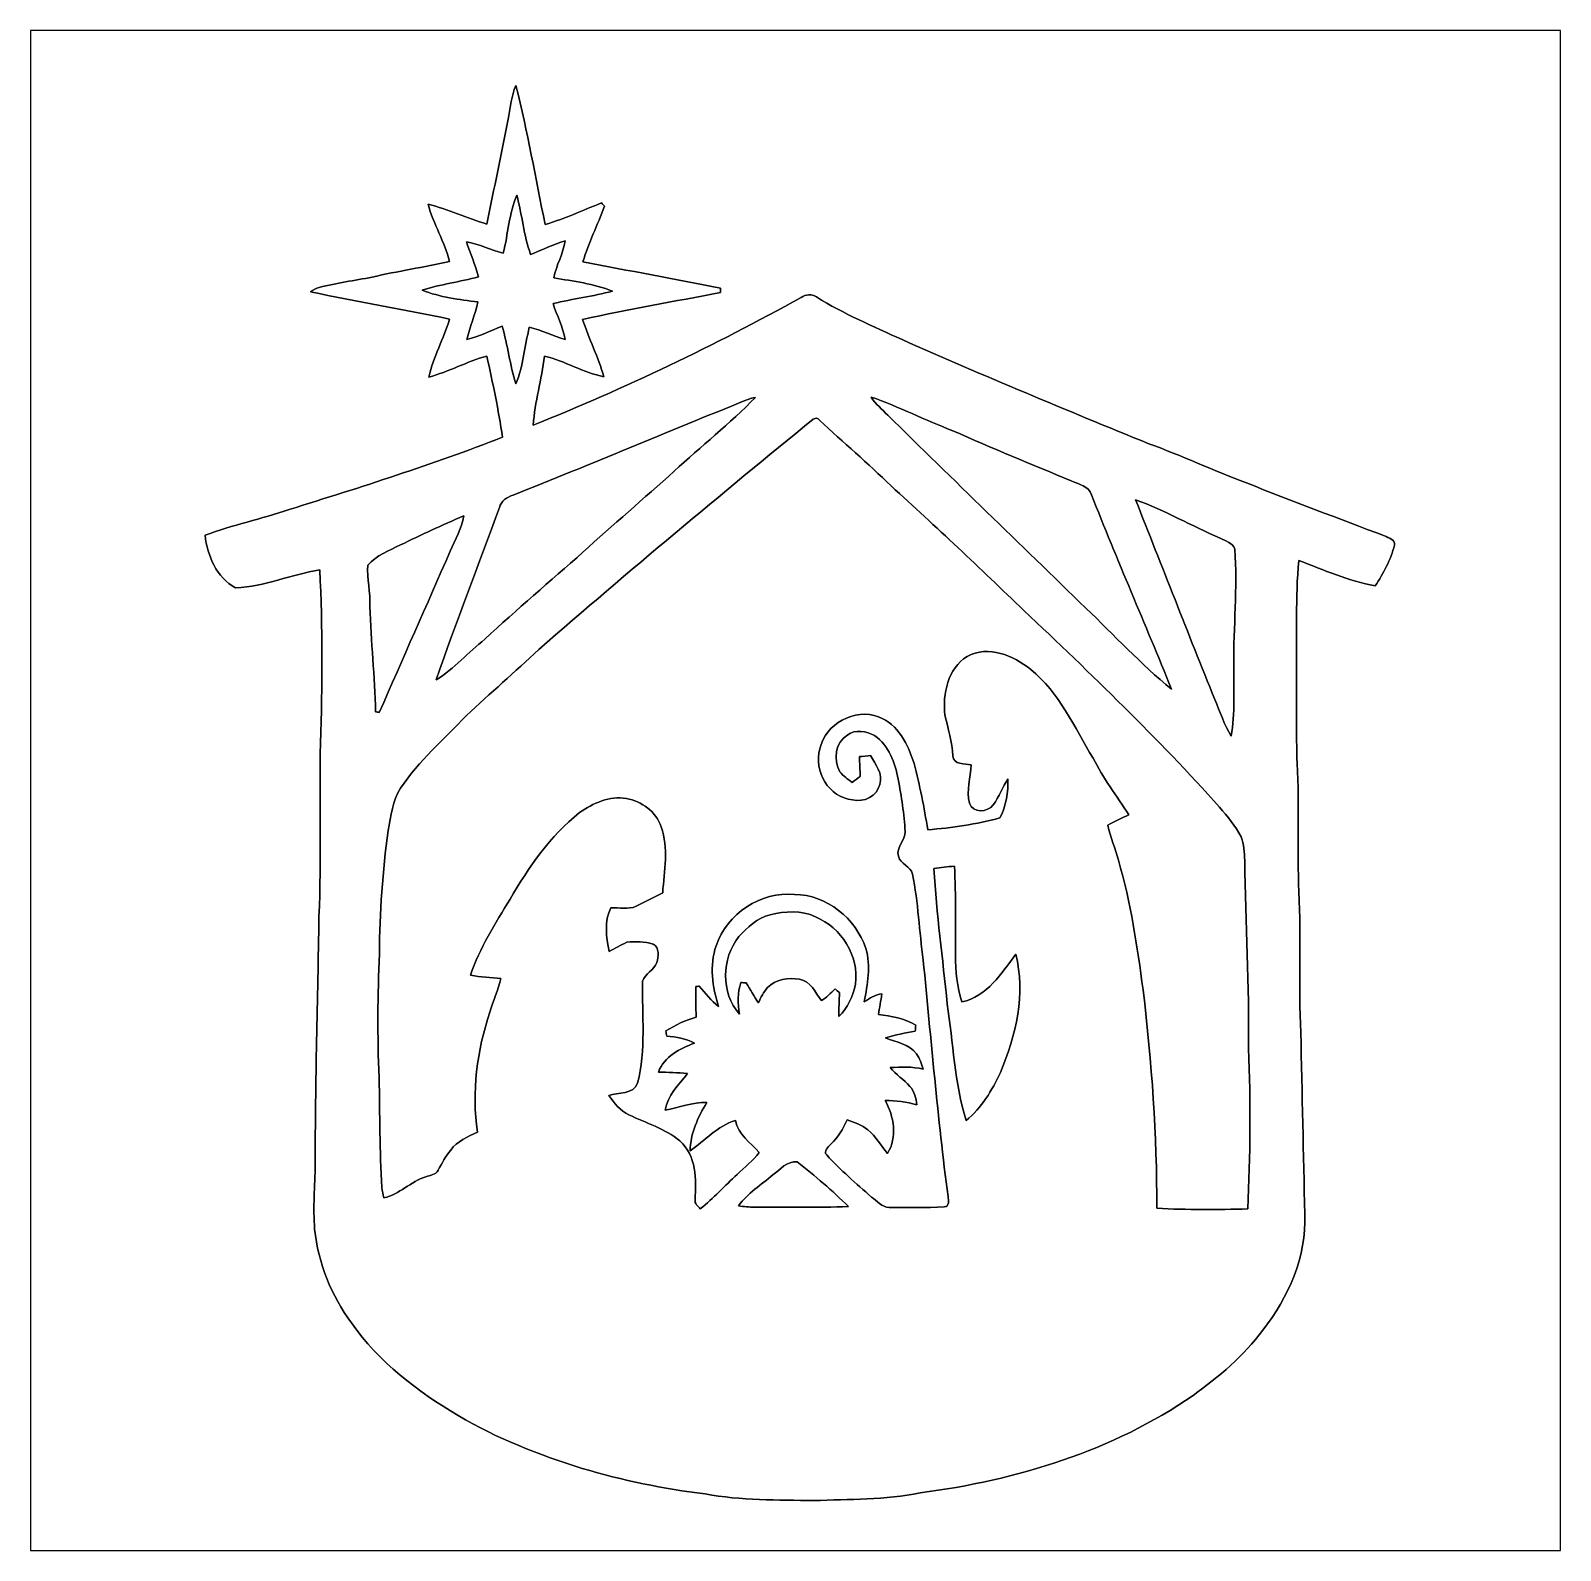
# Model space of a CAD drawing. Header units: centimetres. Extents: x -16.8 to 16.8, y -16.7 to 16.7.
import ezdxf

# ---------------------------------------------------------------- set-up
doc = ezdxf.new("R2010")
doc.units = ezdxf.units.CM
doc.header["$MEASUREMENT"] = 0
doc.layers.add('Layer 1', color=7, linetype='Continuous')

msp = doc.modelspace()

# ---------------------------------------------------------------- linework, layer by layer
at = {"layer": 'Layer 1', "color": 7}
for points, knots in [([(-16.77458, 16.66875), (-16.77458, 16.66875), (16.77458, 16.66875), (16.77458, 16.66875), (16.77458, 16.66875), (16.77458, 16.66875), (16.77458, -16.66875), (16.77458, -16.66875), (16.77458, -16.66875), (16.77458, -16.66875), (-16.77458, -16.66875), (-16.77458, -16.66875), (-16.77458, -16.66875), (-16.77458, -16.66875), (-16.77458, 16.66875), (-16.77458, 16.66875), (-16.77458, 16.66875), (-16.77458, 16.66875), (-16.77458, 16.66875), (-16.77458, 16.66875)], [0, 0, 0, 0, 0.16666667, 0.16666667, 0.16666667, 0.16666667, 0.33333333, 0.33333333, 0.33333333, 0.33333333, 0.5, 0.5, 0.5, 0.5, 0.66666667, 0.66666667, 0.66666667, 0.66666667, 1, 1, 1, 1]), ([(-6.29708, 14.76057), (-6.43361, 13.97811), (-6.62023, 13.20553), (-6.76593, 12.42483), (-6.76593, 12.42483), (-7.20408, 12.54936), (-7.61788, 12.74692), (-8.05815, 12.86298), (-8.05815, 12.86298), (-7.93997, 12.42801), (-7.70008, 12.03889), (-7.58649, 11.60251), (-7.58649, 11.60251), (-8.15093, 11.48009), (-8.72173, 11.38943), (-9.28476, 11.26137), (-9.28476, 11.26137), (-9.67105, 11.18482), (-10.06299, 11.13543), (-10.44399, 11.03489), (-10.44399, 11.03489), (-10.51384, 11.0169), (-10.57557, 10.97844), (-10.63625, 10.9414), (-10.63625, 10.9414), (-9.62484, 10.72233), (-8.60249, 10.55017), (-7.58825, 10.34168), (-7.58825, 10.34168), (-7.7149, 9.90882), (-7.94032, 9.51018), (-8.03945, 9.06886), (-8.03945, 9.06886), (-7.6013, 9.18175), (-7.20478, 9.41317), (-6.76804, 9.52923), (-6.76804, 9.52923), (-6.63822, 8.93833), (-6.51369, 8.34566), (-6.42444, 7.747), (-6.42444, 7.747), (-7.96078, 7.1568), (-9.52853, 6.64951), (-11.10156, 6.16585), (-11.10156, 6.16585), (-11.71046, 5.9563), (-12.34546, 5.82683), (-12.94765, 5.59858), (-12.94765, 5.59858), (-12.89685, 5.14773), (-12.69894, 4.66866), (-12.27843, 4.44817), (-12.27843, 4.44817), (-11.64273, 4.46687), (-11.05253, 4.74486), (-10.43023, 4.83976), (-10.43023, 4.83976), (-10.37555, 3.57434), (-10.3699, 2.30681), (-10.41894, 1.04105), (-10.41894, 1.04105), (-10.44575, -0.2286), (-10.39213, -1.49966), (-10.45104, -2.7686), (-10.45104, -2.7686), (-10.47644, -4.58011), (-10.535, -6.39057), (-10.53324, -8.20244), (-10.53324, -8.20244), (-10.53959, -8.67622), (-10.58404, -9.15106), (-10.54488, -9.62519), (-10.54488, -9.62519), (-10.47115, -10.36743), (-10.17482, -11.07581), (-9.73984, -11.67836), (-9.73984, -11.67836), (-9.13483, -12.53067), (-8.29416, -13.18789), (-7.39599, -13.70859), (-7.39599, -13.70859), (-6.54756, -14.22012), (-5.61552, -14.57149), (-4.67501, -14.87099), (-4.67501, -14.87099), (-3.79413, -15.12958), (-2.89384, -15.32043), (-1.98226, -15.42909), (-1.98226, -15.42909), (-1.19556, -15.57867), (-0.39123, -15.56103), (0.40569, -15.57584), (0.40569, -15.57584), (1.18322, -15.54586), (1.96921, -15.56314), (2.73509, -15.40616), (2.73509, -15.40616), (4.84752, -15.13205), (6.95396, -14.48858), (8.71961, -13.26938), (8.71961, -13.26938), (9.2837, -12.85628), (9.8365, -12.40719), (10.2489, -11.8364), (10.2489, -11.8364), (10.80735, -11.11497), (11.21198, -10.22562), (11.16894, -9.29605), (11.16894, -9.29605), (11.13684, -7.96749), (11.11356, -6.63857), (11.0804, -5.31001), (11.0804, -5.31001), (11.03101, -4.28237), (11.08675, -3.25332), (11.04124, -2.22568), (11.04124, -2.22568), (10.99891, -1.28623), (11.05217, -0.34572), (11.00208, 0.59337), (11.00208, 0.59337), (10.97809, 1.25977), (10.9915, 1.92652), (10.98903, 2.59292), (10.98903, 2.59292), (10.99185, 3.41136), (10.9661, 4.23122), (11.03489, 5.04754), (11.03489, 5.04754), (11.58487, 4.83235), (12.13273, 4.60163), (12.71482, 4.48592), (12.71482, 4.48592), (12.89226, 4.76497), (13.05384, 5.05989), (13.13603, 5.38233), (13.13603, 5.38233), (13.15297, 5.50333), (13.00621, 5.5439), (12.92049, 5.58483), (12.92049, 5.58483), (11.9066, 5.96336), (10.89589, 6.35071), (9.88836, 6.74652), (9.88836, 6.74652), (9.1694, 7.02063), (8.46984, 7.34236), (7.74771, 7.60765), (7.74771, 7.60765), (5.93478, 8.34319), (4.12891, 9.09708), (2.33998, 9.88942), (2.33998, 9.88942), (1.70321, 10.18152), (1.0541, 10.45527), (0.45826, 10.8271), (0.45826, 10.8271), (0.35454, 10.89554), (0.22401, 10.88319), (0.12347, 10.81405), (0.12347, 10.81405), (-1.77588, 9.7603), (-3.7398, 8.82015), (-5.75592, 8.01017), (-5.75592, 8.01017), (-5.70971, 8.52135), (-5.5753, 9.02017), (-5.50086, 9.52747), (-5.50086, 9.52747), (-5.05284, 9.4167), (-4.65102, 9.17152), (-4.19982, 9.07309), (-4.19982, 9.07309), (-4.32717, 9.50348), (-4.53002, 9.90741), (-4.66901, 10.33427), (-4.66901, 10.33427), (-3.66501, 10.55335), (-2.65218, 10.73432), (-1.64183, 10.92024), (-1.64183, 10.92024), (-1.64183, 10.94422), (-1.64253, 10.99185), (-1.64253, 11.01549), (-1.64253, 11.01549), (-2.64866, 11.2141), (-3.65689, 11.40389), (-4.66372, 11.59898), (-4.66372, 11.59898), (-4.53108, 12.0142), (-4.34128, 12.40931), (-4.18853, 12.81747), (-4.18853, 12.81747), (-4.21146, 12.84076), (-4.23474, 12.86404), (-4.25732, 12.88697), (-4.25732, 12.88697), (-4.66584, 12.72681), (-5.06554, 12.54054), (-5.48746, 12.41672), (-5.48746, 12.41672), (-5.70583, 13.4306), (-5.86916, 14.45789), (-6.13375, 15.46084), (-6.13375, 15.46084), (-6.23111, 15.23929), (-6.24875, 14.99517), (-6.29708, 14.76057)], [0, 0, 0, 0, 0.01886792, 0.01886792, 0.01886792, 0.01886792, 0.03773585, 0.03773585, 0.03773585, 0.03773585, 0.05660377, 0.05660377, 0.05660377, 0.05660377, 0.0754717, 0.0754717, 0.0754717, 0.0754717, 0.09433962, 0.09433962, 0.09433962, 0.09433962, 0.11320755, 0.11320755, 0.11320755, 0.11320755, 0.13207547, 0.13207547, 0.13207547, 0.13207547, 0.1509434, 0.1509434, 0.1509434, 0.1509434, 0.16981132, 0.16981132, 0.16981132, 0.16981132, 0.18867925, 0.18867925, 0.18867925, 0.18867925, 0.20754717, 0.20754717, 0.20754717, 0.20754717, 0.22641509, 0.22641509, 0.22641509, 0.22641509, 0.24528302, 0.24528302, 0.24528302, 0.24528302, 0.26415094, 0.26415094, 0.26415094, 0.26415094, 0.28301887, 0.28301887, 0.28301887, 0.28301887, 0.30188679, 0.30188679, 0.30188679, 0.30188679, 0.32075472, 0.32075472, 0.32075472, 0.32075472, 0.33962264, 0.33962264, 0.33962264, 0.33962264, 0.35849057, 0.35849057, 0.35849057, 0.35849057, 0.37735849, 0.37735849, 0.37735849, 0.37735849, 0.39622642, 0.39622642, 0.39622642, 0.39622642, 0.41509434, 0.41509434, 0.41509434, 0.41509434, 0.43396226, 0.43396226, 0.43396226, 0.43396226, 0.45283019, 0.45283019, 0.45283019, 0.45283019, 0.47169811, 0.47169811, 0.47169811, 0.47169811, 0.49056604, 0.49056604, 0.49056604, 0.49056604, 0.50943396, 0.50943396, 0.50943396, 0.50943396, 0.52830189, 0.52830189, 0.52830189, 0.52830189, 0.54716981, 0.54716981, 0.54716981, 0.54716981, 0.56603774, 0.56603774, 0.56603774, 0.56603774, 0.58490566, 0.58490566, 0.58490566, 0.58490566, 0.60377358, 0.60377358, 0.60377358, 0.60377358, 0.62264151, 0.62264151, 0.62264151, 0.62264151, 0.64150943, 0.64150943, 0.64150943, 0.64150943, 0.66037736, 0.66037736, 0.66037736, 0.66037736, 0.67924528, 0.67924528, 0.67924528, 0.67924528, 0.69811321, 0.69811321, 0.69811321, 0.69811321, 0.71698113, 0.71698113, 0.71698113, 0.71698113, 0.73584906, 0.73584906, 0.73584906, 0.73584906, 0.75471698, 0.75471698, 0.75471698, 0.75471698, 0.77358491, 0.77358491, 0.77358491, 0.77358491, 0.79245283, 0.79245283, 0.79245283, 0.79245283, 0.81132075, 0.81132075, 0.81132075, 0.81132075, 0.83018868, 0.83018868, 0.83018868, 0.83018868, 0.8490566, 0.8490566, 0.8490566, 0.8490566, 0.86792453, 0.86792453, 0.86792453, 0.86792453, 0.88679245, 0.88679245, 0.88679245, 0.88679245, 0.90566038, 0.90566038, 0.90566038, 0.90566038, 0.9245283, 0.9245283, 0.9245283, 0.9245283, 0.94339623, 0.94339623, 0.94339623, 0.94339623, 0.96226415, 0.96226415, 0.96226415, 0.96226415, 1, 1, 1, 1]), ([(-6.40821, 11.78525), (-6.30132, 12.20787), (-6.28544, 12.65731), (-6.11117, 13.06089), (-6.11117, 13.06089), (-5.99899, 12.62874), (-5.95595, 12.17895), (-5.8106, 11.75561), (-5.8106, 11.75561), (-5.56048, 11.86533), (-5.30966, 11.97434), (-5.05001, 12.059), (-5.05001, 12.059), (-5.09729, 11.77572), (-5.24263, 11.52278), (-5.30225, 11.24373), (-5.30225, 11.24373), (-4.86904, 11.17353), (-4.42595, 11.11568), (-4.01426, 10.95587), (-4.01426, 10.95587), (-4.44218, 10.83769), (-4.8835, 10.78406), (-5.31495, 10.68176), (-5.31495, 10.68176), (-5.23381, 10.41576), (-5.09588, 10.16706), (-5.05107, 9.89012), (-5.05107, 9.89012), (-5.31283, 9.98185), (-5.56824, 10.09227), (-5.83741, 10.16071), (-5.83741, 10.16071), (-5.94043, 9.74831), (-5.96724, 9.31333), (-6.13234, 8.91822), (-6.13234, 8.91822), (-6.26428, 9.33344), (-6.31119, 9.76912), (-6.43326, 10.18716), (-6.43326, 10.18716), (-6.68937, 10.08451), (-6.93702, 9.95539), (-7.20796, 9.89436), (-7.20796, 9.89436), (-7.14022, 10.1727), (-7.0291, 10.43799), (-6.96454, 10.71704), (-6.96454, 10.71704), (-7.37764, 10.76925), (-7.79674, 10.82146), (-8.18762, 10.9728), (-8.18762, 10.9728), (-7.78334, 11.1058), (-7.35894, 11.15766), (-6.94831, 11.26666), (-6.94831, 11.26666), (-7.0231, 11.52913), (-7.13317, 11.77925), (-7.21713, 12.03854), (-7.21713, 12.03854), (-6.93984, 11.98033), (-6.68196, 11.85721), (-6.40821, 11.78525)], [0, 0, 0, 0, 0.05882353, 0.05882353, 0.05882353, 0.05882353, 0.11764706, 0.11764706, 0.11764706, 0.11764706, 0.17647059, 0.17647059, 0.17647059, 0.17647059, 0.23529412, 0.23529412, 0.23529412, 0.23529412, 0.29411765, 0.29411765, 0.29411765, 0.29411765, 0.35294118, 0.35294118, 0.35294118, 0.35294118, 0.41176471, 0.41176471, 0.41176471, 0.41176471, 0.47058824, 0.47058824, 0.47058824, 0.47058824, 0.52941176, 0.52941176, 0.52941176, 0.52941176, 0.58823529, 0.58823529, 0.58823529, 0.58823529, 0.64705882, 0.64705882, 0.64705882, 0.64705882, 0.70588235, 0.70588235, 0.70588235, 0.70588235, 0.76470588, 0.76470588, 0.76470588, 0.76470588, 0.82352941, 0.82352941, 0.82352941, 0.82352941, 0.88235294, 0.88235294, 0.88235294, 0.88235294, 1, 1, 1, 1]), ([(-1.08691, 8.56262), (-1.01882, 8.58661), (-0.94933, 8.60566), (-0.87912, 8.62401), (-0.87912, 8.62401), (-1.44039, 8.04827), (-2.07045, 7.54521), (-2.66347, 7.00299), (-2.66347, 7.00299), (-3.31999, 6.39974), (-4.00897, 5.83318), (-4.66161, 5.22534), (-4.66161, 5.22534), (-5.38021, 4.59211), (-6.11046, 3.97122), (-6.81249, 3.31929), (-6.81249, 3.31929), (-7.17338, 3.02824), (-7.48594, 2.6737), (-7.88141, 2.42676), (-7.88141, 2.42676), (-7.44291, 3.69535), (-6.95254, 4.94594), (-6.49182, 6.20677), (-6.49182, 6.20677), (-6.45478, 6.35176), (-6.32742, 6.43396), (-6.19372, 6.47876), (-6.19372, 6.47876), (-4.48557, 7.15962), (-2.78977, 7.87012), (-1.08691, 8.56262)], [0, 0, 0, 0, 0.11111111, 0.11111111, 0.11111111, 0.11111111, 0.22222222, 0.22222222, 0.22222222, 0.22222222, 0.33333333, 0.33333333, 0.33333333, 0.33333333, 0.44444444, 0.44444444, 0.44444444, 0.44444444, 0.55555556, 0.55555556, 0.55555556, 0.55555556, 0.66666667, 0.66666667, 0.66666667, 0.66666667, 0.77777778, 0.77777778, 0.77777778, 0.77777778, 1, 1, 1, 1]), ([(1.66017, 8.62824), (2.27048, 8.41657), (2.84656, 8.12236), (3.44911, 7.89199), (3.44911, 7.89199), (4.30812, 7.50711), (5.18125, 7.15539), (6.04837, 6.78991), (6.04837, 6.78991), (6.2103, 6.7183), (6.42761, 6.68126), (6.4897, 6.48864), (6.4897, 6.48864), (7.05273, 5.05883), (7.66939, 3.65019), (8.24442, 2.22532), (8.24442, 2.22532), (7.57555, 2.77072), (6.98817, 3.40607), (6.36552, 4.00191), (6.36552, 4.00191), (4.91561, 5.40949), (3.46463, 6.81567), (2.02459, 8.23348), (2.02459, 8.23348), (1.89689, 8.35942), (1.7586, 8.47654), (1.66017, 8.62824)], [0, 0, 0, 0, 0.125, 0.125, 0.125, 0.125, 0.25, 0.25, 0.25, 0.25, 0.375, 0.375, 0.375, 0.375, 0.5, 0.5, 0.5, 0.5, 0.625, 0.625, 0.625, 0.625, 0.75, 0.75, 0.75, 0.75, 1, 1, 1, 1]), ([(0.38841, 8.14493), (0.44274, 8.18021), (0.49036, 8.17104), (0.53093, 8.11742), (0.53093, 8.11742), (1.04951, 7.63552), (1.59068, 7.17832), (2.09515, 6.68091), (2.09515, 6.68091), (3.08257, 5.78873), (4.04918, 4.87327), (5.00697, 3.94899), (5.00697, 3.94899), (6.48194, 2.55552), (7.94632, 1.14723), (9.29993, -0.36583), (9.29993, -0.36583), (9.4742, -0.56938), (9.64671, -0.77929), (9.77194, -1.01776), (9.77194, -1.01776), (9.83156, -1.18216), (9.84356, -1.36137), (9.85097, -1.53494), (9.85097, -1.53494), (9.8746, -2.91112), (9.95398, -4.28554), (9.93352, -5.66244), (9.93352, -5.66244), (9.98608, -6.83366), (9.97056, -8.007), (9.92046, -9.17857), (9.92046, -9.17857), (9.25477, -9.19656), (8.58802, -9.19903), (7.92268, -9.16481), (7.92268, -9.16481), (7.92903, -7.56391), (7.81297, -5.96441), (7.62317, -4.3755), (7.62317, -4.3755), (7.49194, -3.41947), (7.35506, -2.45921), (7.0806, -1.53141), (7.0806, -1.53141), (7.01287, -1.27176), (6.90562, -1.02411), (6.84671, -0.76165), (6.84671, -0.76165), (6.99805, -0.68051), (7.15292, -0.60678), (7.30744, -0.53164), (7.30744, -0.53164), (7.04885, -0.11712), (6.74299, 0.26811), (6.52815, 0.70944), (6.52815, 0.70944), (6.11046, 1.38218), (5.79296, 2.14771), (5.15832, 2.6543), (5.15832, 2.6543), (4.77802, 2.95945), (4.23157, 3.19511), (3.76308, 2.93934), (3.76308, 2.93934), (3.34327, 2.67229), (3.22016, 2.11737), (3.27731, 1.65241), (3.27731, 1.65241), (3.34504, 1.35608), (3.43888, 1.06574), (3.44876, 0.75812), (3.44876, 0.75812), (3.46393, 0.55668), (3.70981, 0.59902), (3.85586, 0.56374), (3.85586, 0.56374), (3.83716, 0.28681), (3.74438, -0.00318), (3.81494, -0.27764), (3.81494, -0.27764), (3.88832, -0.50447), (4.20793, -0.48119), (4.33634, -0.31574), (4.33634, -0.31574), (4.46934, -0.1397), (4.53849, 0.07444), (4.65984, 0.25753), (4.65984, 0.25753), (4.66796, -0.03422), (4.61645, -0.34149), (4.48451, -0.60219), (4.48451, -0.60219), (3.96663, -0.73872), (3.43359, -0.81986), (2.89983, -0.86219), (2.89983, -0.86219), (2.82081, -0.37324), (2.72803, 0.11465), (2.59927, 0.59302), (2.59927, 0.59302), (2.47297, 1.00365), (2.25284, 1.45662), (1.8221, 1.61466), (1.8221, 1.61466), (1.29893, 1.81539), (0.64982, 1.45733), (0.53269, 0.91123), (0.53269, 0.91123), (0.39229, 0.42827), (0.73096, -0.16051), (1.25342, -0.20144), (1.25342, -0.20144), (1.49507, -0.27376), (1.79634, -0.12171), (1.84609, 0.13441), (1.84609, 0.13441), (1.93005, 0.36371), (1.74519, 0.57573), (1.64783, 0.76482), (1.64783, 0.76482), (1.58679, 0.75953), (1.46509, 0.74965), (1.40406, 0.74471), (1.40406, 0.74471), (1.40758, 0.59902), (1.41358, 0.45297), (1.42134, 0.30656), (1.42134, 0.30656), (1.36066, 0.26388), (1.30034, 0.22084), (1.24072, 0.17745), (1.24072, 0.17745), (1.14794, 0.24941), (1.0474, 0.31679), (0.97578, 0.41063), (0.97578, 0.41063), (0.8315, 0.67204), (0.86642, 1.0601), (1.14476, 1.21744), (1.14476, 1.21744), (1.30634, 1.35608), (1.55681, 1.29152), (1.73461, 1.20509), (1.73461, 1.20509), (2.04823, 0.98672), (2.18017, 0.60678), (2.25319, 0.24836), (2.25319, 0.24836), (2.32198, -0.13194), (2.3816, -0.51576), (2.40594, -0.90205), (2.40594, -0.90205), (2.40665, -1.09432), (2.20169, -1.2446), (2.25743, -1.44321), (2.25743, -1.44321), (2.30046, -1.61784), (2.52801, -1.65876), (2.56857, -1.83197), (2.56857, -1.83197), (2.68711, -2.45604), (2.71674, -3.0928), (2.80106, -3.72181), (2.80106, -3.72181), (2.97392, -5.45077), (3.11573, -7.18326), (3.34574, -8.90623), (3.34574, -8.90623), (3.35456, -8.98701), (3.38173, -9.12566), (3.2639, -9.13553), (3.2639, -9.13553), (2.86103, -9.15035), (2.45639, -9.15141), (2.05352, -9.14541), (2.05352, -9.14541), (1.89371, -9.14259), (1.78576, -9.00148), (1.66617, -8.91752), (1.66617, -8.91752), (1.32821, -8.62118), (0.98743, -8.32591), (0.68368, -7.9943), (0.68368, -7.9943), (0.59902, -7.91492), (0.72566, -7.81826), (0.77329, -7.75935), (0.77329, -7.75935), (0.93274, -7.61048), (1.04387, -7.42174), (1.13065, -7.22383), (1.13065, -7.22383), (1.29046, -7.27745), (1.45168, -7.34095), (1.58785, -7.44326), (1.58785, -7.44326), (1.76213, -7.58825), (1.8736, -7.79004), (2.02071, -7.96008), (2.02071, -7.96008), (2.23555, -7.60483), (2.16217, -7.14798), (1.96603, -6.80156), (1.96603, -6.80156), (2.20098, -6.8012), (2.43593, -6.8266), (2.66065, -6.89751), (2.66065, -6.89751), (2.64901, -6.75076), (2.60738, -6.60083), (2.50684, -6.48935), (2.50684, -6.48935), (2.37455, -6.34083), (2.2038, -6.23217), (2.07574, -6.07942), (2.07574, -6.07942), (2.31669, -6.05861), (2.56152, -6.05437), (2.79788, -6.11329), (2.79788, -6.11329), (2.75943, -5.99757), (2.7305, -5.87481), (2.65042, -5.77921), (2.65042, -5.77921), (2.49802, -5.55237), (2.20521, -5.52521), (1.97485, -5.42537), (1.97485, -5.42537), (2.18581, -5.35234), (2.40841, -5.32306), (2.62678, -5.28108), (2.62678, -5.28108), (2.62961, -5.24827), (2.6349, -5.18301), (2.63737, -5.15056), (2.63737, -5.15056), (2.39042, -4.99604), (2.10256, -4.94559), (1.81822, -4.91384), (1.81822, -4.91384), (1.84256, -4.76215), (1.87219, -4.61186), (1.89265, -4.45982), (1.89265, -4.45982), (1.74837, -4.47604), (1.62877, -4.55895), (1.50883, -4.63374), (1.50883, -4.63374), (1.57515, -4.2485), (1.65664, -3.84881), (1.54517, -3.46357), (1.54517, -3.46357), (1.31974, -2.80846), (0.68756, -2.28706), (-0.0187, -2.2793), (-0.0187, -2.2793), (-0.76376, -2.20486), (-1.50248, -2.70581), (-1.74202, -3.40642), (-1.74202, -3.40642), (-1.88489, -3.84316), (-1.83303, -4.30989), (-1.68522, -4.73569), (-1.68522, -4.73569), (-1.8542, -4.61574), (-1.97697, -4.44606), (-2.10926, -4.28978), (-2.10926, -4.28978), (-2.12866, -4.29295), (-2.16782, -4.29966), (-2.18722, -4.30283), (-2.18722, -4.30283), (-2.18758, -4.52614), (-2.19251, -4.74945), (-2.17699, -4.9724), (-2.17699, -4.9724), (-2.41618, -5.03414), (-2.63384, -5.14879), (-2.84445, -5.27438), (-2.84445, -5.27438), (-2.8381, -5.31142), (-2.83139, -5.34882), (-2.82469, -5.38656), (-2.82469, -5.38656), (-2.61444, -5.40032), (-2.40277, -5.44266), (-2.21615, -5.54496), (-2.21615, -5.54496), (-2.54176, -5.65785), (-2.8769, -5.83318), (-3.00743, -6.17573), (-3.00743, -6.17573), (-2.79541, -6.18031), (-2.58304, -6.18843), (-2.37173, -6.20995), (-2.37173, -6.20995), (-2.55764, -6.46324), (-2.80988, -6.68443), (-2.85962, -7.01181), (-2.85962, -7.01181), (-2.55411, -6.96313), (-2.2606, -6.83084), (-1.94663, -6.8453), (-1.94663, -6.8453), (-2.14559, -7.16703), (-2.30046, -7.52193), (-2.31316, -7.90646), (-2.31316, -7.90646), (-1.98226, -7.68421), (-1.71662, -7.35189), (-1.31904, -7.24041), (-1.31904, -7.24041), (-1.25906, -7.55474), (-0.98813, -7.71948), (-0.79657, -7.94209), (-0.79657, -7.94209), (-0.93557, -8.12271), (-1.11689, -8.26417), (-1.27917, -8.42257), (-1.27917, -8.42257), (-1.55222, -8.66987), (-1.79846, -8.94644), (-2.0895, -9.17434), (-2.0895, -9.17434), (-2.13466, -9.11472), (-2.21615, -9.0618), (-2.20239, -8.97678), (-2.20239, -8.97678), (-2.17346, -8.5284), (-2.17099, -8.01053), (-2.53647, -7.68738), (-2.53647, -7.68738), (-2.86173, -7.41292), (-3.27872, -7.29474), (-3.65584, -7.11306), (-3.65584, -7.11306), (-3.84669, -7.02592), (-3.96946, -6.84883), (-4.09646, -6.69008), (-4.09646, -6.69008), (-3.89079, -6.61952), (-3.55318, -6.66962), (-3.46181, -6.42126), (-3.46181, -6.42126), (-3.28119, -5.69031), (-3.36338, -4.92831), (-3.3588, -4.185), (-3.3588, -4.185), (-3.29283, -4.0199), (-3.11009, -3.93594), (-3.03742, -3.77296), (-3.03742, -3.77296), (-3.00955, -3.64913), (-2.97533, -3.43817), (-3.12385, -3.37079), (-3.12385, -3.37079), (-3.3087, -3.31505), (-3.50943, -3.30306), (-3.69993, -3.33022), (-3.69993, -3.33022), (-3.83328, -3.38773), (-3.95605, -3.46569), (-4.08552, -3.5306), (-4.08552, -3.5306), (-4.1469, -3.21557), (-4.20229, -2.86738), (-4.04707, -2.57246), (-4.04707, -2.57246), (-3.86539, -2.56716), (-3.66924, -2.61902), (-3.49709, -2.53859), (-3.49709, -2.53859), (-3.29988, -2.4451), (-3.10903, -2.33821), (-2.91253, -2.24261), (-2.91253, -2.24261), (-2.88184, -1.76354), (-2.77107, -1.264), (-2.94887, -0.79939), (-2.94887, -0.79939), (-3.05259, -0.46602), (-3.3722, -0.23354), (-3.70911, -0.17709), (-3.70911, -0.17709), (-4.08023, -0.10266), (-4.43865, -0.28504), (-4.73781, -0.48542), (-4.73781, -0.48542), (-5.38198, -0.99236), (-5.8487, -1.68346), (-6.25969, -2.38301), (-6.25969, -2.38301), (-6.57895, -2.92135), (-6.93208, -3.45052), (-7.12541, -4.05095), (-7.12541, -4.05095), (-6.90598, -4.09293), (-6.68196, -4.10386), (-6.45936, -4.12044), (-6.45936, -4.12044), (-6.52427, -4.37339), (-6.62623, -4.61433), (-6.70525, -4.86304), (-6.70525, -4.86304), (-6.98112, -5.70512), (-7.10953, -6.61388), (-6.97265, -7.49441), (-6.97265, -7.49441), (-7.18538, -7.59672), (-7.41821, -7.68914), (-7.56179, -7.88776), (-7.56179, -7.88776), (-7.67256, -8.02217), (-7.75229, -8.17668), (-7.83519, -8.32838), (-7.83519, -8.32838), (-7.88176, -8.43527), (-8.01335, -8.4328), (-8.10895, -8.47372), (-8.10895, -8.47372), (-8.4395, -8.5792), (-8.68574, -8.86037), (-9.02864, -8.93551), (-9.02864, -8.93551), (-9.04628, -8.86107), (-9.06357, -8.78593), (-9.07027, -8.70973), (-9.07027, -8.70973), (-9.12248, -7.90681), (-9.11437, -7.10212), (-9.13024, -6.29814), (-9.13024, -6.29814), (-9.17328, -5.39291), (-9.16093, -4.48627), (-9.12636, -3.58105), (-9.12636, -3.58105), (-9.11296, -2.67758), (-9.06039, -1.77236), (-8.93128, -0.87736), (-8.93128, -0.87736), (-8.86883, -0.56198), (-8.83955, -0.22401), (-8.65893, 0.05186), (-8.65893, 0.05186), (-8.26206, 0.6544), (-7.70925, 1.12324), (-7.21748, 1.64359), (-7.21748, 1.64359), (-6.69537, 2.13325), (-6.1535, 2.60174), (-5.63033, 3.09033), (-5.63033, 3.09033), (-3.6576, 4.81471), (-1.64077, 6.48935), (0.38841, 8.14493)], [0, 0, 0, 0, 0.00869565, 0.00869565, 0.00869565, 0.00869565, 0.0173913, 0.0173913, 0.0173913, 0.0173913, 0.02608696, 0.02608696, 0.02608696, 0.02608696, 0.03478261, 0.03478261, 0.03478261, 0.03478261, 0.04347826, 0.04347826, 0.04347826, 0.04347826, 0.05217391, 0.05217391, 0.05217391, 0.05217391, 0.06086957, 0.06086957, 0.06086957, 0.06086957, 0.06956522, 0.06956522, 0.06956522, 0.06956522, 0.07826087, 0.07826087, 0.07826087, 0.07826087, 0.08695652, 0.08695652, 0.08695652, 0.08695652, 0.09565217, 0.09565217, 0.09565217, 0.09565217, 0.10434783, 0.10434783, 0.10434783, 0.10434783, 0.11304348, 0.11304348, 0.11304348, 0.11304348, 0.12173913, 0.12173913, 0.12173913, 0.12173913, 0.13043478, 0.13043478, 0.13043478, 0.13043478, 0.13913043, 0.13913043, 0.13913043, 0.13913043, 0.14782609, 0.14782609, 0.14782609, 0.14782609, 0.15652174, 0.15652174, 0.15652174, 0.15652174, 0.16521739, 0.16521739, 0.16521739, 0.16521739, 0.17391304, 0.17391304, 0.17391304, 0.17391304, 0.1826087, 0.1826087, 0.1826087, 0.1826087, 0.19130435, 0.19130435, 0.19130435, 0.19130435, 0.2, 0.2, 0.2, 0.2, 0.20869565, 0.20869565, 0.20869565, 0.20869565, 0.2173913, 0.2173913, 0.2173913, 0.2173913, 0.22608696, 0.22608696, 0.22608696, 0.22608696, 0.23478261, 0.23478261, 0.23478261, 0.23478261, 0.24347826, 0.24347826, 0.24347826, 0.24347826, 0.25217391, 0.25217391, 0.25217391, 0.25217391, 0.26086957, 0.26086957, 0.26086957, 0.26086957, 0.26956522, 0.26956522, 0.26956522, 0.26956522, 0.27826087, 0.27826087, 0.27826087, 0.27826087, 0.28695652, 0.28695652, 0.28695652, 0.28695652, 0.29565217, 0.29565217, 0.29565217, 0.29565217, 0.30434783, 0.30434783, 0.30434783, 0.30434783, 0.31304348, 0.31304348, 0.31304348, 0.31304348, 0.32173913, 0.32173913, 0.32173913, 0.32173913, 0.33043478, 0.33043478, 0.33043478, 0.33043478, 0.33913043, 0.33913043, 0.33913043, 0.33913043, 0.34782609, 0.34782609, 0.34782609, 0.34782609, 0.35652174, 0.35652174, 0.35652174, 0.35652174, 0.36521739, 0.36521739, 0.36521739, 0.36521739, 0.37391304, 0.37391304, 0.37391304, 0.37391304, 0.3826087, 0.3826087, 0.3826087, 0.3826087, 0.39130435, 0.39130435, 0.39130435, 0.39130435, 0.4, 0.4, 0.4, 0.4, 0.40869565, 0.40869565, 0.40869565, 0.40869565, 0.4173913, 0.4173913, 0.4173913, 0.4173913, 0.42608696, 0.42608696, 0.42608696, 0.42608696, 0.43478261, 0.43478261, 0.43478261, 0.43478261, 0.44347826, 0.44347826, 0.44347826, 0.44347826, 0.45217391, 0.45217391, 0.45217391, 0.45217391, 0.46086957, 0.46086957, 0.46086957, 0.46086957, 0.46956522, 0.46956522, 0.46956522, 0.46956522, 0.47826087, 0.47826087, 0.47826087, 0.47826087, 0.48695652, 0.48695652, 0.48695652, 0.48695652, 0.49565217, 0.49565217, 0.49565217, 0.49565217, 0.50434783, 0.50434783, 0.50434783, 0.50434783, 0.51304348, 0.51304348, 0.51304348, 0.51304348, 0.52173913, 0.52173913, 0.52173913, 0.52173913, 0.53043478, 0.53043478, 0.53043478, 0.53043478, 0.53913043, 0.53913043, 0.53913043, 0.53913043, 0.54782609, 0.54782609, 0.54782609, 0.54782609, 0.55652174, 0.55652174, 0.55652174, 0.55652174, 0.56521739, 0.56521739, 0.56521739, 0.56521739, 0.57391304, 0.57391304, 0.57391304, 0.57391304, 0.5826087, 0.5826087, 0.5826087, 0.5826087, 0.59130435, 0.59130435, 0.59130435, 0.59130435, 0.6, 0.6, 0.6, 0.6, 0.60869565, 0.60869565, 0.60869565, 0.60869565, 0.6173913, 0.6173913, 0.6173913, 0.6173913, 0.62608696, 0.62608696, 0.62608696, 0.62608696, 0.63478261, 0.63478261, 0.63478261, 0.63478261, 0.64347826, 0.64347826, 0.64347826, 0.64347826, 0.65217391, 0.65217391, 0.65217391, 0.65217391, 0.66086957, 0.66086957, 0.66086957, 0.66086957, 0.66956522, 0.66956522, 0.66956522, 0.66956522, 0.67826087, 0.67826087, 0.67826087, 0.67826087, 0.68695652, 0.68695652, 0.68695652, 0.68695652, 0.69565217, 0.69565217, 0.69565217, 0.69565217, 0.70434783, 0.70434783, 0.70434783, 0.70434783, 0.71304348, 0.71304348, 0.71304348, 0.71304348, 0.72173913, 0.72173913, 0.72173913, 0.72173913, 0.73043478, 0.73043478, 0.73043478, 0.73043478, 0.73913043, 0.73913043, 0.73913043, 0.73913043, 0.74782609, 0.74782609, 0.74782609, 0.74782609, 0.75652174, 0.75652174, 0.75652174, 0.75652174, 0.76521739, 0.76521739, 0.76521739, 0.76521739, 0.77391304, 0.77391304, 0.77391304, 0.77391304, 0.7826087, 0.7826087, 0.7826087, 0.7826087, 0.79130435, 0.79130435, 0.79130435, 0.79130435, 0.8, 0.8, 0.8, 0.8, 0.80869565, 0.80869565, 0.80869565, 0.80869565, 0.8173913, 0.8173913, 0.8173913, 0.8173913, 0.82608696, 0.82608696, 0.82608696, 0.82608696, 0.83478261, 0.83478261, 0.83478261, 0.83478261, 0.84347826, 0.84347826, 0.84347826, 0.84347826, 0.85217391, 0.85217391, 0.85217391, 0.85217391, 0.86086957, 0.86086957, 0.86086957, 0.86086957, 0.86956522, 0.86956522, 0.86956522, 0.86956522, 0.87826087, 0.87826087, 0.87826087, 0.87826087, 0.88695652, 0.88695652, 0.88695652, 0.88695652, 0.89565217, 0.89565217, 0.89565217, 0.89565217, 0.90434783, 0.90434783, 0.90434783, 0.90434783, 0.91304348, 0.91304348, 0.91304348, 0.91304348, 0.92173913, 0.92173913, 0.92173913, 0.92173913, 0.93043478, 0.93043478, 0.93043478, 0.93043478, 0.93913043, 0.93913043, 0.93913043, 0.93913043, 0.94782609, 0.94782609, 0.94782609, 0.94782609, 0.95652174, 0.95652174, 0.95652174, 0.95652174, 0.96521739, 0.96521739, 0.96521739, 0.96521739, 0.97391304, 0.97391304, 0.97391304, 0.97391304, 0.9826087, 0.9826087, 0.9826087, 0.9826087, 1, 1, 1, 1]), ([(7.45702, 6.37787), (8.09837, 6.14715), (8.68856, 5.80143), (9.31474, 5.53579), (9.31474, 5.53579), (9.42622, 5.46947), (9.59097, 5.43595), (9.63119, 5.2959), (9.63119, 5.2959), (9.69892, 4.44288), (9.6012, 3.5881), (9.61284, 2.73403), (9.61284, 2.73403), (9.60755, 2.21968), (9.64283, 1.70004), (9.55746, 1.18992), (9.55746, 1.18992), (9.39765, 1.44039), (9.31404, 1.72791), (9.19621, 1.99813), (9.19621, 1.99813), (8.60531, 3.45369), (8.03804, 4.91843), (7.45702, 6.37787)], [0, 0, 0, 0, 0.14285714, 0.14285714, 0.14285714, 0.14285714, 0.28571429, 0.28571429, 0.28571429, 0.28571429, 0.42857143, 0.42857143, 0.42857143, 0.42857143, 0.57142857, 0.57142857, 0.57142857, 0.57142857, 0.71428571, 0.71428571, 0.71428571, 0.71428571, 1, 1, 1, 1]), ([(-8.66316, 5.38621), (-8.20385, 5.60917), (-7.74136, 5.82612), (-7.2704, 6.02333), (-7.2704, 6.02333), (-7.32543, 5.74851), (-7.46196, 5.50122), (-7.5752, 5.24792), (-7.5752, 5.24792), (-8.08884, 4.06753), (-8.60989, 2.89031), (-9.12707, 1.71133), (-9.12707, 1.71133), (-9.14753, 1.71521), (-9.1888, 1.72332), (-9.20926, 1.72755), (-9.20926, 1.72755), (-9.2269, 2.49943), (-9.31228, 3.26778), (-9.33168, 4.03966), (-9.33168, 4.03966), (-9.32533, 4.34269), (-9.39412, 4.64361), (-9.38248, 4.94594), (-9.38248, 4.94594), (-9.18422, 5.15161), (-8.91752, 5.26697), (-8.66316, 5.38621)], [0, 0, 0, 0, 0.125, 0.125, 0.125, 0.125, 0.25, 0.25, 0.25, 0.25, 0.375, 0.375, 0.375, 0.375, 0.5, 0.5, 0.5, 0.5, 0.625, 0.625, 0.625, 0.625, 0.75, 0.75, 0.75, 0.75, 1, 1, 1, 1]), ([(3.03636, -1.71203), (3.18452, -1.69192), (3.33375, -1.6697), (3.48368, -1.66158), (3.48368, -1.66158), (3.52672, -2.31246), (3.50344, -2.96474), (3.51049, -3.61668), (3.51049, -3.61668), (3.51155, -3.96028), (3.54154, -4.30777), (3.64561, -4.63726), (3.64561, -4.63726), (4.20335, -4.51661), (4.51803, -4.01391), (4.83341, -3.58775), (4.83341, -3.58775), (5.04472, -4.45946), (4.84258, -5.37598), (4.49227, -6.18314), (4.49227, -6.18314), (4.31094, -6.57719), (4.0827, -6.96454), (3.7405, -7.24041), (3.7405, -7.24041), (3.48544, -6.41033), (3.45757, -5.53297), (3.32775, -4.67889), (3.32775, -4.67889), (3.23039, -3.69041), (3.08998, -2.70439), (3.03636, -1.71203)], [0, 0, 0, 0, 0.11111111, 0.11111111, 0.11111111, 0.11111111, 0.22222222, 0.22222222, 0.22222222, 0.22222222, 0.33333333, 0.33333333, 0.33333333, 0.33333333, 0.44444444, 0.44444444, 0.44444444, 0.44444444, 0.55555556, 0.55555556, 0.55555556, 0.55555556, 0.66666667, 0.66666667, 0.66666667, 0.66666667, 0.77777778, 0.77777778, 0.77777778, 0.77777778, 1, 1, 1, 1]), ([(-0.55809, -2.72521), (-0.23142, -2.64795), (0.12912, -2.61973), (0.43991, -2.77142), (0.43991, -2.77142), (1.00824, -3.00743), (1.39453, -3.62726), (1.31586, -4.24639), (1.31586, -4.24639), (1.26012, -4.50815), (1.15006, -4.77097), (0.95144, -4.95723), (0.95144, -4.95723), (0.94827, -4.78261), (0.9585, -4.60728), (0.96414, -4.43371), (0.96414, -4.43371), (0.93239, -4.40655), (0.90099, -4.37938), (0.86995, -4.35292), (0.86995, -4.35292), (0.76976, -4.439), (0.68439, -4.54589), (0.56656, -4.60939), (0.56656, -4.60939), (0.43427, -4.42807), (0.3369, -4.18465), (0.08855, -4.14196), (0.08855, -4.14196), (-0.15275, -4.09893), (-0.4385, -4.13844), (-0.61454, -4.324), (-0.61454, -4.324), (-0.70556, -4.41854), (-0.7553, -4.54237), (-0.81492, -4.65702), (-0.81492, -4.65702), (-0.90558, -4.51238), (-0.99448, -4.36774), (-1.08091, -4.22134), (-1.08091, -4.22134), (-1.11054, -4.21852), (-1.16911, -4.21358), (-1.19874, -4.21076), (-1.19874, -4.21076), (-1.27071, -4.43724), (-1.26683, -4.67254), (-1.22943, -4.90432), (-1.22943, -4.90432), (-1.64465, -4.43442), (-1.62278, -3.68688), (-1.24037, -3.20569), (-1.24037, -3.20569), (-1.05234, -3.00073), (-0.83432, -2.79788), (-0.55809, -2.72521)], [0, 0, 0, 0, 0.06666667, 0.06666667, 0.06666667, 0.06666667, 0.13333333, 0.13333333, 0.13333333, 0.13333333, 0.2, 0.2, 0.2, 0.2, 0.26666667, 0.26666667, 0.26666667, 0.26666667, 0.33333333, 0.33333333, 0.33333333, 0.33333333, 0.4, 0.4, 0.4, 0.4, 0.46666667, 0.46666667, 0.46666667, 0.46666667, 0.53333333, 0.53333333, 0.53333333, 0.53333333, 0.6, 0.6, 0.6, 0.6, 0.66666667, 0.66666667, 0.66666667, 0.66666667, 0.73333333, 0.73333333, 0.73333333, 0.73333333, 0.8, 0.8, 0.8, 0.8, 0.86666667, 0.86666667, 0.86666667, 0.86666667, 1, 1, 1, 1]), ([(-0.49565, -8.42857), (-0.33196, -8.31744), (-0.18768, -8.11883), (0.03457, -8.14846), (0.03457, -8.14846), (0.42651, -8.45397), (0.80998, -8.77499), (1.16099, -9.12812), (1.16099, -9.12812), (0.47308, -9.15211), (-0.21555, -9.13589), (-0.90346, -9.13941), (-0.90346, -9.13941), (-1.01918, -9.14012), (-1.13418, -9.12848), (-1.24848, -9.11225), (-1.24848, -9.11225), (-1.05692, -8.8265), (-0.74613, -8.65576), (-0.49565, -8.42857)], [0, 0, 0, 0, 0.16666667, 0.16666667, 0.16666667, 0.16666667, 0.33333333, 0.33333333, 0.33333333, 0.33333333, 0.5, 0.5, 0.5, 0.5, 0.66666667, 0.66666667, 0.66666667, 0.66666667, 1, 1, 1, 1])]:
    msp.add_open_spline(points, degree=3, knots=knots, dxfattribs=at)
at = {"layer": 'Layer 1', "color": 251}
for points, knots in [([(-6.29708, 14.76057), (-6.24875, 14.99517), (-6.23111, 15.23929), (-6.13375, 15.46084), (-6.13375, 15.46084), (-5.86916, 14.45789), (-5.70583, 13.4306), (-5.48746, 12.41672), (-5.48746, 12.41672), (-5.06554, 12.54054), (-4.66584, 12.72681), (-4.25732, 12.88697), (-4.25732, 12.88697), (-4.23474, 12.86404), (-4.21146, 12.84076), (-4.18853, 12.81747), (-4.18853, 12.81747), (-4.34128, 12.40931), (-4.53108, 12.0142), (-4.66372, 11.59898), (-4.66372, 11.59898), (-3.65689, 11.40389), (-2.64866, 11.2141), (-1.64253, 11.01549), (-1.64253, 11.01549), (-1.64253, 10.99185), (-1.64183, 10.94422), (-1.64183, 10.92024), (-1.64183, 10.92024), (-2.65218, 10.73432), (-3.66501, 10.55335), (-4.66901, 10.33427), (-4.66901, 10.33427), (-4.53002, 9.90741), (-4.32717, 9.50348), (-4.19982, 9.07309), (-4.19982, 9.07309), (-4.65102, 9.17152), (-5.05284, 9.4167), (-5.50086, 9.52747), (-5.50086, 9.52747), (-5.5753, 9.02017), (-5.70971, 8.52135), (-5.75592, 8.01017), (-5.75592, 8.01017), (-3.7398, 8.82015), (-1.77588, 9.7603), (0.12347, 10.81405), (0.12347, 10.81405), (0.22401, 10.88319), (0.35454, 10.89554), (0.45826, 10.8271), (0.45826, 10.8271), (1.0541, 10.45527), (1.70321, 10.18152), (2.33998, 9.88942), (2.33998, 9.88942), (4.12891, 9.09708), (5.93478, 8.34319), (7.74771, 7.60765), (7.74771, 7.60765), (8.46984, 7.34236), (9.1694, 7.02063), (9.88836, 6.74652), (9.88836, 6.74652), (10.89589, 6.35071), (11.9066, 5.96336), (12.92049, 5.58483), (12.92049, 5.58483), (13.00621, 5.5439), (13.15297, 5.50333), (13.13603, 5.38233), (13.13603, 5.38233), (13.05384, 5.05989), (12.89226, 4.76497), (12.71482, 4.48592), (12.71482, 4.48592), (12.13273, 4.60163), (11.58487, 4.83235), (11.03489, 5.04754), (11.03489, 5.04754), (10.9661, 4.23122), (10.99185, 3.41136), (10.98903, 2.59292), (10.98903, 2.59292), (10.9915, 1.92652), (10.97809, 1.25977), (11.00208, 0.59337), (11.00208, 0.59337), (11.05217, -0.34572), (10.99891, -1.28623), (11.04124, -2.22568), (11.04124, -2.22568), (11.08675, -3.25332), (11.03101, -4.28237), (11.0804, -5.31001), (11.0804, -5.31001), (11.11356, -6.63857), (11.13684, -7.96749), (11.16894, -9.29605), (11.16894, -9.29605), (11.21198, -10.22562), (10.80735, -11.11497), (10.2489, -11.8364), (10.2489, -11.8364), (9.8365, -12.40719), (9.2837, -12.85628), (8.71961, -13.26938), (8.71961, -13.26938), (6.95396, -14.48858), (4.84752, -15.13205), (2.73509, -15.40616), (2.73509, -15.40616), (1.96921, -15.56314), (1.18322, -15.54586), (0.40569, -15.57584), (0.40569, -15.57584), (-0.39123, -15.56103), (-1.19556, -15.57867), (-1.98226, -15.42909), (-1.98226, -15.42909), (-2.89384, -15.32043), (-3.79413, -15.12958), (-4.67501, -14.87099), (-4.67501, -14.87099), (-5.61552, -14.57149), (-6.54756, -14.22012), (-7.39599, -13.70859), (-7.39599, -13.70859), (-8.29416, -13.18789), (-9.13483, -12.53067), (-9.73984, -11.67836), (-9.73984, -11.67836), (-10.17482, -11.07581), (-10.47115, -10.36743), (-10.54488, -9.62519), (-10.54488, -9.62519), (-10.58404, -9.15106), (-10.53959, -8.67622), (-10.53324, -8.20244), (-10.53324, -8.20244), (-10.535, -6.39057), (-10.47644, -4.58011), (-10.45104, -2.7686), (-10.45104, -2.7686), (-10.39213, -1.49966), (-10.44575, -0.2286), (-10.41894, 1.04105), (-10.41894, 1.04105), (-10.3699, 2.30681), (-10.37555, 3.57434), (-10.43023, 4.83976), (-10.43023, 4.83976), (-11.05253, 4.74486), (-11.64273, 4.46687), (-12.27843, 4.44817), (-12.27843, 4.44817), (-12.69894, 4.66866), (-12.89685, 5.14773), (-12.94765, 5.59858), (-12.94765, 5.59858), (-12.34546, 5.82683), (-11.71046, 5.9563), (-11.10156, 6.16585), (-11.10156, 6.16585), (-9.52853, 6.64951), (-7.96078, 7.1568), (-6.42444, 7.747), (-6.42444, 7.747), (-6.51369, 8.34566), (-6.63822, 8.93833), (-6.76804, 9.52923), (-6.76804, 9.52923), (-7.20478, 9.41317), (-7.6013, 9.18175), (-8.03945, 9.06886), (-8.03945, 9.06886), (-7.94032, 9.51018), (-7.7149, 9.90882), (-7.58825, 10.34168), (-7.58825, 10.34168), (-8.60249, 10.55017), (-9.62484, 10.72233), (-10.63625, 10.9414), (-10.63625, 10.9414), (-10.57557, 10.97844), (-10.51384, 11.0169), (-10.44399, 11.03489), (-10.44399, 11.03489), (-10.06299, 11.13543), (-9.67105, 11.18482), (-9.28476, 11.26137), (-9.28476, 11.26137), (-8.72173, 11.38943), (-8.15093, 11.48009), (-7.58649, 11.60251), (-7.58649, 11.60251), (-7.70008, 12.03889), (-7.93997, 12.42801), (-8.05815, 12.86298), (-8.05815, 12.86298), (-7.61788, 12.74692), (-7.20408, 12.54936), (-6.76593, 12.42483), (-6.76593, 12.42483), (-6.62023, 13.20553), (-6.43361, 13.97811), (-6.29708, 14.76057), (-6.29708, 14.76057), (-6.29708, 14.76057), (-6.29708, 14.76057), (-6.29708, 14.76057)], [0, 0, 0, 0, 0.01851852, 0.01851852, 0.01851852, 0.01851852, 0.03703704, 0.03703704, 0.03703704, 0.03703704, 0.05555556, 0.05555556, 0.05555556, 0.05555556, 0.07407407, 0.07407407, 0.07407407, 0.07407407, 0.09259259, 0.09259259, 0.09259259, 0.09259259, 0.11111111, 0.11111111, 0.11111111, 0.11111111, 0.12962963, 0.12962963, 0.12962963, 0.12962963, 0.14814815, 0.14814815, 0.14814815, 0.14814815, 0.16666667, 0.16666667, 0.16666667, 0.16666667, 0.18518519, 0.18518519, 0.18518519, 0.18518519, 0.2037037, 0.2037037, 0.2037037, 0.2037037, 0.22222222, 0.22222222, 0.22222222, 0.22222222, 0.24074074, 0.24074074, 0.24074074, 0.24074074, 0.25925926, 0.25925926, 0.25925926, 0.25925926, 0.27777778, 0.27777778, 0.27777778, 0.27777778, 0.2962963, 0.2962963, 0.2962963, 0.2962963, 0.31481481, 0.31481481, 0.31481481, 0.31481481, 0.33333333, 0.33333333, 0.33333333, 0.33333333, 0.35185185, 0.35185185, 0.35185185, 0.35185185, 0.37037037, 0.37037037, 0.37037037, 0.37037037, 0.38888889, 0.38888889, 0.38888889, 0.38888889, 0.40740741, 0.40740741, 0.40740741, 0.40740741, 0.42592593, 0.42592593, 0.42592593, 0.42592593, 0.44444444, 0.44444444, 0.44444444, 0.44444444, 0.46296296, 0.46296296, 0.46296296, 0.46296296, 0.48148148, 0.48148148, 0.48148148, 0.48148148, 0.5, 0.5, 0.5, 0.5, 0.51851852, 0.51851852, 0.51851852, 0.51851852, 0.53703704, 0.53703704, 0.53703704, 0.53703704, 0.55555556, 0.55555556, 0.55555556, 0.55555556, 0.57407407, 0.57407407, 0.57407407, 0.57407407, 0.59259259, 0.59259259, 0.59259259, 0.59259259, 0.61111111, 0.61111111, 0.61111111, 0.61111111, 0.62962963, 0.62962963, 0.62962963, 0.62962963, 0.64814815, 0.64814815, 0.64814815, 0.64814815, 0.66666667, 0.66666667, 0.66666667, 0.66666667, 0.68518519, 0.68518519, 0.68518519, 0.68518519, 0.7037037, 0.7037037, 0.7037037, 0.7037037, 0.72222222, 0.72222222, 0.72222222, 0.72222222, 0.74074074, 0.74074074, 0.74074074, 0.74074074, 0.75925926, 0.75925926, 0.75925926, 0.75925926, 0.77777778, 0.77777778, 0.77777778, 0.77777778, 0.7962963, 0.7962963, 0.7962963, 0.7962963, 0.81481481, 0.81481481, 0.81481481, 0.81481481, 0.83333333, 0.83333333, 0.83333333, 0.83333333, 0.85185185, 0.85185185, 0.85185185, 0.85185185, 0.87037037, 0.87037037, 0.87037037, 0.87037037, 0.88888889, 0.88888889, 0.88888889, 0.88888889, 0.90740741, 0.90740741, 0.90740741, 0.90740741, 0.92592593, 0.92592593, 0.92592593, 0.92592593, 0.94444444, 0.94444444, 0.94444444, 0.94444444, 0.96296296, 0.96296296, 0.96296296, 0.96296296, 1, 1, 1, 1]), ([(-6.40821, 11.78525), (-6.68196, 11.85721), (-6.93984, 11.98033), (-7.21713, 12.03854), (-7.21713, 12.03854), (-7.13317, 11.77925), (-7.0231, 11.52913), (-6.94831, 11.26666), (-6.94831, 11.26666), (-7.35894, 11.15766), (-7.78334, 11.1058), (-8.18762, 10.9728), (-8.18762, 10.9728), (-7.79674, 10.82146), (-7.37764, 10.76925), (-6.96454, 10.71704), (-6.96454, 10.71704), (-7.0291, 10.43799), (-7.14022, 10.1727), (-7.20796, 9.89436), (-7.20796, 9.89436), (-6.93702, 9.95539), (-6.68937, 10.08451), (-6.43326, 10.18716), (-6.43326, 10.18716), (-6.31119, 9.76912), (-6.26428, 9.33344), (-6.13234, 8.91822), (-6.13234, 8.91822), (-5.96724, 9.31333), (-5.94043, 9.74831), (-5.83741, 10.16071), (-5.83741, 10.16071), (-5.56824, 10.09227), (-5.31283, 9.98185), (-5.05107, 9.89012), (-5.05107, 9.89012), (-5.09588, 10.16706), (-5.23381, 10.41576), (-5.31495, 10.68176), (-5.31495, 10.68176), (-4.8835, 10.78406), (-4.44218, 10.83769), (-4.01426, 10.95587), (-4.01426, 10.95587), (-4.42595, 11.11568), (-4.86904, 11.17353), (-5.30225, 11.24373), (-5.30225, 11.24373), (-5.24263, 11.52278), (-5.09729, 11.77572), (-5.05001, 12.059), (-5.05001, 12.059), (-5.30966, 11.97434), (-5.56048, 11.86533), (-5.8106, 11.75561), (-5.8106, 11.75561), (-5.95595, 12.17895), (-5.99899, 12.62874), (-6.11117, 13.06089), (-6.11117, 13.06089), (-6.28544, 12.65731), (-6.30132, 12.20787), (-6.40821, 11.78525), (-6.40821, 11.78525), (-6.40821, 11.78525), (-6.40821, 11.78525), (-6.40821, 11.78525)], [0, 0, 0, 0, 0.05555556, 0.05555556, 0.05555556, 0.05555556, 0.11111111, 0.11111111, 0.11111111, 0.11111111, 0.16666667, 0.16666667, 0.16666667, 0.16666667, 0.22222222, 0.22222222, 0.22222222, 0.22222222, 0.27777778, 0.27777778, 0.27777778, 0.27777778, 0.33333333, 0.33333333, 0.33333333, 0.33333333, 0.38888889, 0.38888889, 0.38888889, 0.38888889, 0.44444444, 0.44444444, 0.44444444, 0.44444444, 0.5, 0.5, 0.5, 0.5, 0.55555556, 0.55555556, 0.55555556, 0.55555556, 0.61111111, 0.61111111, 0.61111111, 0.61111111, 0.66666667, 0.66666667, 0.66666667, 0.66666667, 0.72222222, 0.72222222, 0.72222222, 0.72222222, 0.77777778, 0.77777778, 0.77777778, 0.77777778, 0.83333333, 0.83333333, 0.83333333, 0.83333333, 0.88888889, 0.88888889, 0.88888889, 0.88888889, 1, 1, 1, 1]), ([(-1.08691, 8.56262), (-2.78977, 7.87012), (-4.48557, 7.15962), (-6.19372, 6.47876), (-6.19372, 6.47876), (-6.32742, 6.43396), (-6.45478, 6.35176), (-6.49182, 6.20677), (-6.49182, 6.20677), (-6.95254, 4.94594), (-7.44291, 3.69535), (-7.88141, 2.42676), (-7.88141, 2.42676), (-7.48594, 2.6737), (-7.17338, 3.02824), (-6.81249, 3.31929), (-6.81249, 3.31929), (-6.11046, 3.97122), (-5.38021, 4.59211), (-4.66161, 5.22534), (-4.66161, 5.22534), (-4.00897, 5.83318), (-3.31999, 6.39974), (-2.66347, 7.00299), (-2.66347, 7.00299), (-2.07045, 7.54521), (-1.44039, 8.04827), (-0.87912, 8.62401), (-0.87912, 8.62401), (-0.94933, 8.60566), (-1.01882, 8.58661), (-1.08691, 8.56262), (-1.08691, 8.56262), (-1.08691, 8.56262), (-1.08691, 8.56262), (-1.08691, 8.56262)], [0, 0, 0, 0, 0.1, 0.1, 0.1, 0.1, 0.2, 0.2, 0.2, 0.2, 0.3, 0.3, 0.3, 0.3, 0.4, 0.4, 0.4, 0.4, 0.5, 0.5, 0.5, 0.5, 0.6, 0.6, 0.6, 0.6, 0.7, 0.7, 0.7, 0.7, 0.8, 0.8, 0.8, 0.8, 1, 1, 1, 1]), ([(1.66017, 8.62824), (1.7586, 8.47654), (1.89689, 8.35942), (2.02459, 8.23348), (2.02459, 8.23348), (3.46463, 6.81567), (4.91561, 5.40949), (6.36552, 4.00191), (6.36552, 4.00191), (6.98817, 3.40607), (7.57555, 2.77072), (8.24442, 2.22532), (8.24442, 2.22532), (7.66939, 3.65019), (7.05273, 5.05883), (6.4897, 6.48864), (6.4897, 6.48864), (6.42761, 6.68126), (6.2103, 6.7183), (6.04837, 6.78991), (6.04837, 6.78991), (5.18125, 7.15539), (4.30812, 7.50711), (3.44911, 7.89199), (3.44911, 7.89199), (2.84656, 8.12236), (2.27048, 8.41657), (1.66017, 8.62824), (1.66017, 8.62824), (1.66017, 8.62824), (1.66017, 8.62824), (1.66017, 8.62824)], [0, 0, 0, 0, 0.11111111, 0.11111111, 0.11111111, 0.11111111, 0.22222222, 0.22222222, 0.22222222, 0.22222222, 0.33333333, 0.33333333, 0.33333333, 0.33333333, 0.44444444, 0.44444444, 0.44444444, 0.44444444, 0.55555556, 0.55555556, 0.55555556, 0.55555556, 0.66666667, 0.66666667, 0.66666667, 0.66666667, 0.77777778, 0.77777778, 0.77777778, 0.77777778, 1, 1, 1, 1]), ([(0.38841, 8.14493), (-1.64077, 6.48935), (-3.6576, 4.81471), (-5.63033, 3.09033), (-5.63033, 3.09033), (-6.1535, 2.60174), (-6.69537, 2.13325), (-7.21748, 1.64359), (-7.21748, 1.64359), (-7.70925, 1.12324), (-8.26206, 0.6544), (-8.65893, 0.05186), (-8.65893, 0.05186), (-8.83955, -0.22401), (-8.86883, -0.56198), (-8.93128, -0.87736), (-8.93128, -0.87736), (-9.06039, -1.77236), (-9.11296, -2.67758), (-9.12636, -3.58105), (-9.12636, -3.58105), (-9.16093, -4.48627), (-9.17328, -5.39291), (-9.13024, -6.29814), (-9.13024, -6.29814), (-9.11437, -7.10212), (-9.12248, -7.90681), (-9.07027, -8.70973), (-9.07027, -8.70973), (-9.06357, -8.78593), (-9.04628, -8.86107), (-9.02864, -8.93551), (-9.02864, -8.93551), (-8.68574, -8.86037), (-8.4395, -8.5792), (-8.10895, -8.47372), (-8.10895, -8.47372), (-8.01335, -8.4328), (-7.88176, -8.43527), (-7.83519, -8.32838), (-7.83519, -8.32838), (-7.75229, -8.17668), (-7.67256, -8.02217), (-7.56179, -7.88776), (-7.56179, -7.88776), (-7.41821, -7.68914), (-7.18538, -7.59672), (-6.97265, -7.49441), (-6.97265, -7.49441), (-7.10953, -6.61388), (-6.98112, -5.70512), (-6.70525, -4.86304), (-6.70525, -4.86304), (-6.62623, -4.61433), (-6.52427, -4.37339), (-6.45936, -4.12044), (-6.45936, -4.12044), (-6.68196, -4.10386), (-6.90598, -4.09293), (-7.12541, -4.05095), (-7.12541, -4.05095), (-6.93208, -3.45052), (-6.57895, -2.92135), (-6.25969, -2.38301), (-6.25969, -2.38301), (-5.8487, -1.68346), (-5.38198, -0.99236), (-4.73781, -0.48542), (-4.73781, -0.48542), (-4.43865, -0.28504), (-4.08023, -0.10266), (-3.70911, -0.17709), (-3.70911, -0.17709), (-3.3722, -0.23354), (-3.05259, -0.46602), (-2.94887, -0.79939), (-2.94887, -0.79939), (-2.77107, -1.264), (-2.88184, -1.76354), (-2.91253, -2.24261), (-2.91253, -2.24261), (-3.10903, -2.33821), (-3.29988, -2.4451), (-3.49709, -2.53859), (-3.49709, -2.53859), (-3.66924, -2.61902), (-3.86539, -2.56716), (-4.04707, -2.57246), (-4.04707, -2.57246), (-4.20229, -2.86738), (-4.1469, -3.21557), (-4.08552, -3.5306), (-4.08552, -3.5306), (-3.95605, -3.46569), (-3.83328, -3.38773), (-3.69993, -3.33022), (-3.69993, -3.33022), (-3.50943, -3.30306), (-3.3087, -3.31505), (-3.12385, -3.37079), (-3.12385, -3.37079), (-2.97533, -3.43817), (-3.00955, -3.64913), (-3.03742, -3.77296), (-3.03742, -3.77296), (-3.11009, -3.93594), (-3.29283, -4.0199), (-3.3588, -4.185), (-3.3588, -4.185), (-3.36338, -4.92831), (-3.28119, -5.69031), (-3.46181, -6.42126), (-3.46181, -6.42126), (-3.55318, -6.66962), (-3.89079, -6.61952), (-4.09646, -6.69008), (-4.09646, -6.69008), (-3.96946, -6.84883), (-3.84669, -7.02592), (-3.65584, -7.11306), (-3.65584, -7.11306), (-3.27872, -7.29474), (-2.86173, -7.41292), (-2.53647, -7.68738), (-2.53647, -7.68738), (-2.17099, -8.01053), (-2.17346, -8.5284), (-2.20239, -8.97678), (-2.20239, -8.97678), (-2.21615, -9.0618), (-2.13466, -9.11472), (-2.0895, -9.17434), (-2.0895, -9.17434), (-1.79846, -8.94644), (-1.55222, -8.66987), (-1.27917, -8.42257), (-1.27917, -8.42257), (-1.11689, -8.26417), (-0.93557, -8.12271), (-0.79657, -7.94209), (-0.79657, -7.94209), (-0.98813, -7.71948), (-1.25906, -7.55474), (-1.31904, -7.24041), (-1.31904, -7.24041), (-1.71662, -7.35189), (-1.98226, -7.68421), (-2.31316, -7.90646), (-2.31316, -7.90646), (-2.30046, -7.52193), (-2.14559, -7.16703), (-1.94663, -6.8453), (-1.94663, -6.8453), (-2.2606, -6.83084), (-2.55411, -6.96313), (-2.85962, -7.01181), (-2.85962, -7.01181), (-2.80988, -6.68443), (-2.55764, -6.46324), (-2.37173, -6.20995), (-2.37173, -6.20995), (-2.58304, -6.18843), (-2.79541, -6.18031), (-3.00743, -6.17573), (-3.00743, -6.17573), (-2.8769, -5.83318), (-2.54176, -5.65785), (-2.21615, -5.54496), (-2.21615, -5.54496), (-2.40277, -5.44266), (-2.61444, -5.40032), (-2.82469, -5.38656), (-2.82469, -5.38656), (-2.83139, -5.34882), (-2.8381, -5.31142), (-2.84445, -5.27438), (-2.84445, -5.27438), (-2.63384, -5.14879), (-2.41618, -5.03414), (-2.17699, -4.9724), (-2.17699, -4.9724), (-2.19251, -4.74945), (-2.18758, -4.52614), (-2.18722, -4.30283), (-2.18722, -4.30283), (-2.16782, -4.29966), (-2.12866, -4.29295), (-2.10926, -4.28978), (-2.10926, -4.28978), (-1.97697, -4.44606), (-1.8542, -4.61574), (-1.68522, -4.73569), (-1.68522, -4.73569), (-1.83303, -4.30989), (-1.88489, -3.84316), (-1.74202, -3.40642), (-1.74202, -3.40642), (-1.50248, -2.70581), (-0.76376, -2.20486), (-0.0187, -2.2793), (-0.0187, -2.2793), (0.68756, -2.28706), (1.31974, -2.80846), (1.54517, -3.46357), (1.54517, -3.46357), (1.65664, -3.84881), (1.57515, -4.2485), (1.50883, -4.63374), (1.50883, -4.63374), (1.62877, -4.55895), (1.74837, -4.47604), (1.89265, -4.45982), (1.89265, -4.45982), (1.87219, -4.61186), (1.84256, -4.76215), (1.81822, -4.91384), (1.81822, -4.91384), (2.10256, -4.94559), (2.39042, -4.99604), (2.63737, -5.15056), (2.63737, -5.15056), (2.6349, -5.18301), (2.62961, -5.24827), (2.62678, -5.28108), (2.62678, -5.28108), (2.40841, -5.32306), (2.18581, -5.35234), (1.97485, -5.42537), (1.97485, -5.42537), (2.20521, -5.52521), (2.49802, -5.55237), (2.65042, -5.77921), (2.65042, -5.77921), (2.7305, -5.87481), (2.75943, -5.99757), (2.79788, -6.11329), (2.79788, -6.11329), (2.56152, -6.05437), (2.31669, -6.05861), (2.07574, -6.07942), (2.07574, -6.07942), (2.2038, -6.23217), (2.37455, -6.34083), (2.50684, -6.48935), (2.50684, -6.48935), (2.60738, -6.60083), (2.64901, -6.75076), (2.66065, -6.89751), (2.66065, -6.89751), (2.43593, -6.8266), (2.20098, -6.8012), (1.96603, -6.80156), (1.96603, -6.80156), (2.16217, -7.14798), (2.23555, -7.60483), (2.02071, -7.96008), (2.02071, -7.96008), (1.8736, -7.79004), (1.76213, -7.58825), (1.58785, -7.44326), (1.58785, -7.44326), (1.45168, -7.34095), (1.29046, -7.27745), (1.13065, -7.22383), (1.13065, -7.22383), (1.04387, -7.42174), (0.93274, -7.61048), (0.77329, -7.75935), (0.77329, -7.75935), (0.72566, -7.81826), (0.59902, -7.91492), (0.68368, -7.9943), (0.68368, -7.9943), (0.98743, -8.32591), (1.32821, -8.62118), (1.66617, -8.91752), (1.66617, -8.91752), (1.78576, -9.00148), (1.89371, -9.14259), (2.05352, -9.14541), (2.05352, -9.14541), (2.45639, -9.15141), (2.86103, -9.15035), (3.2639, -9.13553), (3.2639, -9.13553), (3.38173, -9.12566), (3.35456, -8.98701), (3.34574, -8.90623), (3.34574, -8.90623), (3.11573, -7.18326), (2.97392, -5.45077), (2.80106, -3.72181), (2.80106, -3.72181), (2.71674, -3.0928), (2.68711, -2.45604), (2.56857, -1.83197), (2.56857, -1.83197), (2.52801, -1.65876), (2.30046, -1.61784), (2.25743, -1.44321), (2.25743, -1.44321), (2.20169, -1.2446), (2.40665, -1.09432), (2.40594, -0.90205), (2.40594, -0.90205), (2.3816, -0.51576), (2.32198, -0.13194), (2.25319, 0.24836), (2.25319, 0.24836), (2.18017, 0.60678), (2.04823, 0.98672), (1.73461, 1.20509), (1.73461, 1.20509), (1.55681, 1.29152), (1.30634, 1.35608), (1.14476, 1.21744), (1.14476, 1.21744), (0.86642, 1.0601), (0.8315, 0.67204), (0.97578, 0.41063), (0.97578, 0.41063), (1.0474, 0.31679), (1.14794, 0.24941), (1.24072, 0.17745), (1.24072, 0.17745), (1.30034, 0.22084), (1.36066, 0.26388), (1.42134, 0.30656), (1.42134, 0.30656), (1.41358, 0.45297), (1.40758, 0.59902), (1.40406, 0.74471), (1.40406, 0.74471), (1.46509, 0.74965), (1.58679, 0.75953), (1.64783, 0.76482), (1.64783, 0.76482), (1.74519, 0.57573), (1.93005, 0.36371), (1.84609, 0.13441), (1.84609, 0.13441), (1.79634, -0.12171), (1.49507, -0.27376), (1.25342, -0.20144), (1.25342, -0.20144), (0.73096, -0.16051), (0.39229, 0.42827), (0.53269, 0.91123), (0.53269, 0.91123), (0.64982, 1.45733), (1.29893, 1.81539), (1.8221, 1.61466), (1.8221, 1.61466), (2.25284, 1.45662), (2.47297, 1.00365), (2.59927, 0.59302), (2.59927, 0.59302), (2.72803, 0.11465), (2.82081, -0.37324), (2.89983, -0.86219), (2.89983, -0.86219), (3.43359, -0.81986), (3.96663, -0.73872), (4.48451, -0.60219), (4.48451, -0.60219), (4.61645, -0.34149), (4.66796, -0.03422), (4.65984, 0.25753), (4.65984, 0.25753), (4.53849, 0.07444), (4.46934, -0.1397), (4.33634, -0.31574), (4.33634, -0.31574), (4.20793, -0.48119), (3.88832, -0.50447), (3.81494, -0.27764), (3.81494, -0.27764), (3.74438, -0.00318), (3.83716, 0.28681), (3.85586, 0.56374), (3.85586, 0.56374), (3.70981, 0.59902), (3.46393, 0.55668), (3.44876, 0.75812), (3.44876, 0.75812), (3.43888, 1.06574), (3.34504, 1.35608), (3.27731, 1.65241), (3.27731, 1.65241), (3.22016, 2.11737), (3.34327, 2.67229), (3.76308, 2.93934), (3.76308, 2.93934), (4.23157, 3.19511), (4.77802, 2.95945), (5.15832, 2.6543), (5.15832, 2.6543), (5.79296, 2.14771), (6.11046, 1.38218), (6.52815, 0.70944), (6.52815, 0.70944), (6.74299, 0.26811), (7.04885, -0.11712), (7.30744, -0.53164), (7.30744, -0.53164), (7.15292, -0.60678), (6.99805, -0.68051), (6.84671, -0.76165), (6.84671, -0.76165), (6.90562, -1.02411), (7.01287, -1.27176), (7.0806, -1.53141), (7.0806, -1.53141), (7.35506, -2.45921), (7.49194, -3.41947), (7.62317, -4.3755), (7.62317, -4.3755), (7.81297, -5.96441), (7.92903, -7.56391), (7.92268, -9.16481), (7.92268, -9.16481), (8.58802, -9.19903), (9.25477, -9.19656), (9.92046, -9.17857), (9.92046, -9.17857), (9.97056, -8.007), (9.98608, -6.83366), (9.93352, -5.66244), (9.93352, -5.66244), (9.95398, -4.28554), (9.8746, -2.91112), (9.85097, -1.53494), (9.85097, -1.53494), (9.84356, -1.36137), (9.83156, -1.18216), (9.77194, -1.01776), (9.77194, -1.01776), (9.64671, -0.77929), (9.4742, -0.56938), (9.29993, -0.36583), (9.29993, -0.36583), (7.94632, 1.14723), (6.48194, 2.55552), (5.00697, 3.94899), (5.00697, 3.94899), (4.04918, 4.87327), (3.08257, 5.78873), (2.09515, 6.68091), (2.09515, 6.68091), (1.59068, 7.17832), (1.04951, 7.63552), (0.53093, 8.11742), (0.53093, 8.11742), (0.49036, 8.17104), (0.44274, 8.18021), (0.38841, 8.14493), (0.38841, 8.14493), (0.38841, 8.14493), (0.38841, 8.14493), (0.38841, 8.14493)], [0, 0, 0, 0, 0.00862069, 0.00862069, 0.00862069, 0.00862069, 0.01724138, 0.01724138, 0.01724138, 0.01724138, 0.02586207, 0.02586207, 0.02586207, 0.02586207, 0.03448276, 0.03448276, 0.03448276, 0.03448276, 0.04310345, 0.04310345, 0.04310345, 0.04310345, 0.05172414, 0.05172414, 0.05172414, 0.05172414, 0.06034483, 0.06034483, 0.06034483, 0.06034483, 0.06896552, 0.06896552, 0.06896552, 0.06896552, 0.07758621, 0.07758621, 0.07758621, 0.07758621, 0.0862069, 0.0862069, 0.0862069, 0.0862069, 0.09482759, 0.09482759, 0.09482759, 0.09482759, 0.10344828, 0.10344828, 0.10344828, 0.10344828, 0.11206897, 0.11206897, 0.11206897, 0.11206897, 0.12068966, 0.12068966, 0.12068966, 0.12068966, 0.12931034, 0.12931034, 0.12931034, 0.12931034, 0.13793103, 0.13793103, 0.13793103, 0.13793103, 0.14655172, 0.14655172, 0.14655172, 0.14655172, 0.15517241, 0.15517241, 0.15517241, 0.15517241, 0.1637931, 0.1637931, 0.1637931, 0.1637931, 0.17241379, 0.17241379, 0.17241379, 0.17241379, 0.18103448, 0.18103448, 0.18103448, 0.18103448, 0.18965517, 0.18965517, 0.18965517, 0.18965517, 0.19827586, 0.19827586, 0.19827586, 0.19827586, 0.20689655, 0.20689655, 0.20689655, 0.20689655, 0.21551724, 0.21551724, 0.21551724, 0.21551724, 0.22413793, 0.22413793, 0.22413793, 0.22413793, 0.23275862, 0.23275862, 0.23275862, 0.23275862, 0.24137931, 0.24137931, 0.24137931, 0.24137931, 0.25, 0.25, 0.25, 0.25, 0.25862069, 0.25862069, 0.25862069, 0.25862069, 0.26724138, 0.26724138, 0.26724138, 0.26724138, 0.27586207, 0.27586207, 0.27586207, 0.27586207, 0.28448276, 0.28448276, 0.28448276, 0.28448276, 0.29310345, 0.29310345, 0.29310345, 0.29310345, 0.30172414, 0.30172414, 0.30172414, 0.30172414, 0.31034483, 0.31034483, 0.31034483, 0.31034483, 0.31896552, 0.31896552, 0.31896552, 0.31896552, 0.32758621, 0.32758621, 0.32758621, 0.32758621, 0.3362069, 0.3362069, 0.3362069, 0.3362069, 0.34482759, 0.34482759, 0.34482759, 0.34482759, 0.35344828, 0.35344828, 0.35344828, 0.35344828, 0.36206897, 0.36206897, 0.36206897, 0.36206897, 0.37068966, 0.37068966, 0.37068966, 0.37068966, 0.37931034, 0.37931034, 0.37931034, 0.37931034, 0.38793103, 0.38793103, 0.38793103, 0.38793103, 0.39655172, 0.39655172, 0.39655172, 0.39655172, 0.40517241, 0.40517241, 0.40517241, 0.40517241, 0.4137931, 0.4137931, 0.4137931, 0.4137931, 0.42241379, 0.42241379, 0.42241379, 0.42241379, 0.43103448, 0.43103448, 0.43103448, 0.43103448, 0.43965517, 0.43965517, 0.43965517, 0.43965517, 0.44827586, 0.44827586, 0.44827586, 0.44827586, 0.45689655, 0.45689655, 0.45689655, 0.45689655, 0.46551724, 0.46551724, 0.46551724, 0.46551724, 0.47413793, 0.47413793, 0.47413793, 0.47413793, 0.48275862, 0.48275862, 0.48275862, 0.48275862, 0.49137931, 0.49137931, 0.49137931, 0.49137931, 0.5, 0.5, 0.5, 0.5, 0.50862069, 0.50862069, 0.50862069, 0.50862069, 0.51724138, 0.51724138, 0.51724138, 0.51724138, 0.52586207, 0.52586207, 0.52586207, 0.52586207, 0.53448276, 0.53448276, 0.53448276, 0.53448276, 0.54310345, 0.54310345, 0.54310345, 0.54310345, 0.55172414, 0.55172414, 0.55172414, 0.55172414, 0.56034483, 0.56034483, 0.56034483, 0.56034483, 0.56896552, 0.56896552, 0.56896552, 0.56896552, 0.57758621, 0.57758621, 0.57758621, 0.57758621, 0.5862069, 0.5862069, 0.5862069, 0.5862069, 0.59482759, 0.59482759, 0.59482759, 0.59482759, 0.60344828, 0.60344828, 0.60344828, 0.60344828, 0.61206897, 0.61206897, 0.61206897, 0.61206897, 0.62068966, 0.62068966, 0.62068966, 0.62068966, 0.62931034, 0.62931034, 0.62931034, 0.62931034, 0.63793103, 0.63793103, 0.63793103, 0.63793103, 0.64655172, 0.64655172, 0.64655172, 0.64655172, 0.65517241, 0.65517241, 0.65517241, 0.65517241, 0.6637931, 0.6637931, 0.6637931, 0.6637931, 0.67241379, 0.67241379, 0.67241379, 0.67241379, 0.68103448, 0.68103448, 0.68103448, 0.68103448, 0.68965517, 0.68965517, 0.68965517, 0.68965517, 0.69827586, 0.69827586, 0.69827586, 0.69827586, 0.70689655, 0.70689655, 0.70689655, 0.70689655, 0.71551724, 0.71551724, 0.71551724, 0.71551724, 0.72413793, 0.72413793, 0.72413793, 0.72413793, 0.73275862, 0.73275862, 0.73275862, 0.73275862, 0.74137931, 0.74137931, 0.74137931, 0.74137931, 0.75, 0.75, 0.75, 0.75, 0.75862069, 0.75862069, 0.75862069, 0.75862069, 0.76724138, 0.76724138, 0.76724138, 0.76724138, 0.77586207, 0.77586207, 0.77586207, 0.77586207, 0.78448276, 0.78448276, 0.78448276, 0.78448276, 0.79310345, 0.79310345, 0.79310345, 0.79310345, 0.80172414, 0.80172414, 0.80172414, 0.80172414, 0.81034483, 0.81034483, 0.81034483, 0.81034483, 0.81896552, 0.81896552, 0.81896552, 0.81896552, 0.82758621, 0.82758621, 0.82758621, 0.82758621, 0.8362069, 0.8362069, 0.8362069, 0.8362069, 0.84482759, 0.84482759, 0.84482759, 0.84482759, 0.85344828, 0.85344828, 0.85344828, 0.85344828, 0.86206897, 0.86206897, 0.86206897, 0.86206897, 0.87068966, 0.87068966, 0.87068966, 0.87068966, 0.87931034, 0.87931034, 0.87931034, 0.87931034, 0.88793103, 0.88793103, 0.88793103, 0.88793103, 0.89655172, 0.89655172, 0.89655172, 0.89655172, 0.90517241, 0.90517241, 0.90517241, 0.90517241, 0.9137931, 0.9137931, 0.9137931, 0.9137931, 0.92241379, 0.92241379, 0.92241379, 0.92241379, 0.93103448, 0.93103448, 0.93103448, 0.93103448, 0.93965517, 0.93965517, 0.93965517, 0.93965517, 0.94827586, 0.94827586, 0.94827586, 0.94827586, 0.95689655, 0.95689655, 0.95689655, 0.95689655, 0.96551724, 0.96551724, 0.96551724, 0.96551724, 0.97413793, 0.97413793, 0.97413793, 0.97413793, 0.98275862, 0.98275862, 0.98275862, 0.98275862, 1, 1, 1, 1]), ([(7.45702, 6.37787), (8.03804, 4.91843), (8.60531, 3.45369), (9.19621, 1.99813), (9.19621, 1.99813), (9.31404, 1.72791), (9.39765, 1.44039), (9.55746, 1.18992), (9.55746, 1.18992), (9.64283, 1.70004), (9.60755, 2.21968), (9.61284, 2.73403), (9.61284, 2.73403), (9.6012, 3.5881), (9.69892, 4.44288), (9.63119, 5.2959), (9.63119, 5.2959), (9.59097, 5.43595), (9.42622, 5.46947), (9.31474, 5.53579), (9.31474, 5.53579), (8.68856, 5.80143), (8.09837, 6.14715), (7.45702, 6.37787), (7.45702, 6.37787), (7.45702, 6.37787), (7.45702, 6.37787), (7.45702, 6.37787)], [0, 0, 0, 0, 0.125, 0.125, 0.125, 0.125, 0.25, 0.25, 0.25, 0.25, 0.375, 0.375, 0.375, 0.375, 0.5, 0.5, 0.5, 0.5, 0.625, 0.625, 0.625, 0.625, 0.75, 0.75, 0.75, 0.75, 1, 1, 1, 1]), ([(-8.66316, 5.38621), (-8.91752, 5.26697), (-9.18422, 5.15161), (-9.38248, 4.94594), (-9.38248, 4.94594), (-9.39412, 4.64361), (-9.32533, 4.34269), (-9.33168, 4.03966), (-9.33168, 4.03966), (-9.31228, 3.26778), (-9.2269, 2.49943), (-9.20926, 1.72755), (-9.20926, 1.72755), (-9.1888, 1.72332), (-9.14753, 1.71521), (-9.12707, 1.71133), (-9.12707, 1.71133), (-8.60989, 2.89031), (-8.08884, 4.06753), (-7.5752, 5.24792), (-7.5752, 5.24792), (-7.46196, 5.50122), (-7.32543, 5.74851), (-7.2704, 6.02333), (-7.2704, 6.02333), (-7.74136, 5.82612), (-8.20385, 5.60917), (-8.66316, 5.38621), (-8.66316, 5.38621), (-8.66316, 5.38621), (-8.66316, 5.38621), (-8.66316, 5.38621)], [0, 0, 0, 0, 0.11111111, 0.11111111, 0.11111111, 0.11111111, 0.22222222, 0.22222222, 0.22222222, 0.22222222, 0.33333333, 0.33333333, 0.33333333, 0.33333333, 0.44444444, 0.44444444, 0.44444444, 0.44444444, 0.55555556, 0.55555556, 0.55555556, 0.55555556, 0.66666667, 0.66666667, 0.66666667, 0.66666667, 0.77777778, 0.77777778, 0.77777778, 0.77777778, 1, 1, 1, 1]), ([(3.03636, -1.71203), (3.08998, -2.70439), (3.23039, -3.69041), (3.32775, -4.67889), (3.32775, -4.67889), (3.45757, -5.53297), (3.48544, -6.41033), (3.7405, -7.24041), (3.7405, -7.24041), (4.0827, -6.96454), (4.31094, -6.57719), (4.49227, -6.18314), (4.49227, -6.18314), (4.84258, -5.37598), (5.04472, -4.45946), (4.83341, -3.58775), (4.83341, -3.58775), (4.51803, -4.01391), (4.20335, -4.51661), (3.64561, -4.63726), (3.64561, -4.63726), (3.54154, -4.30777), (3.51155, -3.96028), (3.51049, -3.61668), (3.51049, -3.61668), (3.50344, -2.96474), (3.52672, -2.31246), (3.48368, -1.66158), (3.48368, -1.66158), (3.33375, -1.6697), (3.18452, -1.69192), (3.03636, -1.71203), (3.03636, -1.71203), (3.03636, -1.71203), (3.03636, -1.71203), (3.03636, -1.71203)], [0, 0, 0, 0, 0.1, 0.1, 0.1, 0.1, 0.2, 0.2, 0.2, 0.2, 0.3, 0.3, 0.3, 0.3, 0.4, 0.4, 0.4, 0.4, 0.5, 0.5, 0.5, 0.5, 0.6, 0.6, 0.6, 0.6, 0.7, 0.7, 0.7, 0.7, 0.8, 0.8, 0.8, 0.8, 1, 1, 1, 1]), ([(-0.55809, -2.72521), (-0.83432, -2.79788), (-1.05234, -3.00073), (-1.24037, -3.20569), (-1.24037, -3.20569), (-1.62278, -3.68688), (-1.64465, -4.43442), (-1.22943, -4.90432), (-1.22943, -4.90432), (-1.26683, -4.67254), (-1.27071, -4.43724), (-1.19874, -4.21076), (-1.19874, -4.21076), (-1.16911, -4.21358), (-1.11054, -4.21852), (-1.08091, -4.22134), (-1.08091, -4.22134), (-0.99448, -4.36774), (-0.90558, -4.51238), (-0.81492, -4.65702), (-0.81492, -4.65702), (-0.7553, -4.54237), (-0.70556, -4.41854), (-0.61454, -4.324), (-0.61454, -4.324), (-0.4385, -4.13844), (-0.15275, -4.09893), (0.08855, -4.14196), (0.08855, -4.14196), (0.3369, -4.18465), (0.43427, -4.42807), (0.56656, -4.60939), (0.56656, -4.60939), (0.68439, -4.54589), (0.76976, -4.439), (0.86995, -4.35292), (0.86995, -4.35292), (0.90099, -4.37938), (0.93239, -4.40655), (0.96414, -4.43371), (0.96414, -4.43371), (0.9585, -4.60728), (0.94827, -4.78261), (0.95144, -4.95723), (0.95144, -4.95723), (1.15006, -4.77097), (1.26012, -4.50815), (1.31586, -4.24639), (1.31586, -4.24639), (1.39453, -3.62726), (1.00824, -3.00743), (0.43991, -2.77142), (0.43991, -2.77142), (0.12912, -2.61973), (-0.23142, -2.64795), (-0.55809, -2.72521), (-0.55809, -2.72521), (-0.55809, -2.72521), (-0.55809, -2.72521), (-0.55809, -2.72521)], [0, 0, 0, 0, 0.0625, 0.0625, 0.0625, 0.0625, 0.125, 0.125, 0.125, 0.125, 0.1875, 0.1875, 0.1875, 0.1875, 0.25, 0.25, 0.25, 0.25, 0.3125, 0.3125, 0.3125, 0.3125, 0.375, 0.375, 0.375, 0.375, 0.4375, 0.4375, 0.4375, 0.4375, 0.5, 0.5, 0.5, 0.5, 0.5625, 0.5625, 0.5625, 0.5625, 0.625, 0.625, 0.625, 0.625, 0.6875, 0.6875, 0.6875, 0.6875, 0.75, 0.75, 0.75, 0.75, 0.8125, 0.8125, 0.8125, 0.8125, 0.875, 0.875, 0.875, 0.875, 1, 1, 1, 1]), ([(-0.49565, -8.42857), (-0.74613, -8.65576), (-1.05692, -8.8265), (-1.24848, -9.11225), (-1.24848, -9.11225), (-1.13418, -9.12848), (-1.01918, -9.14012), (-0.90346, -9.13941), (-0.90346, -9.13941), (-0.21555, -9.13589), (0.47308, -9.15211), (1.16099, -9.12812), (1.16099, -9.12812), (0.80998, -8.77499), (0.42651, -8.45397), (0.03457, -8.14846), (0.03457, -8.14846), (-0.18768, -8.11883), (-0.33196, -8.31744), (-0.49565, -8.42857)], [0, 0, 0, 0, 0.16666667, 0.16666667, 0.16666667, 0.16666667, 0.33333333, 0.33333333, 0.33333333, 0.33333333, 0.5, 0.5, 0.5, 0.5, 0.66666667, 0.66666667, 0.66666667, 0.66666667, 1, 1, 1, 1])]:
    msp.add_open_spline(points, degree=3, knots=knots, dxfattribs=at)

doc.saveas('drawing.dxf')
